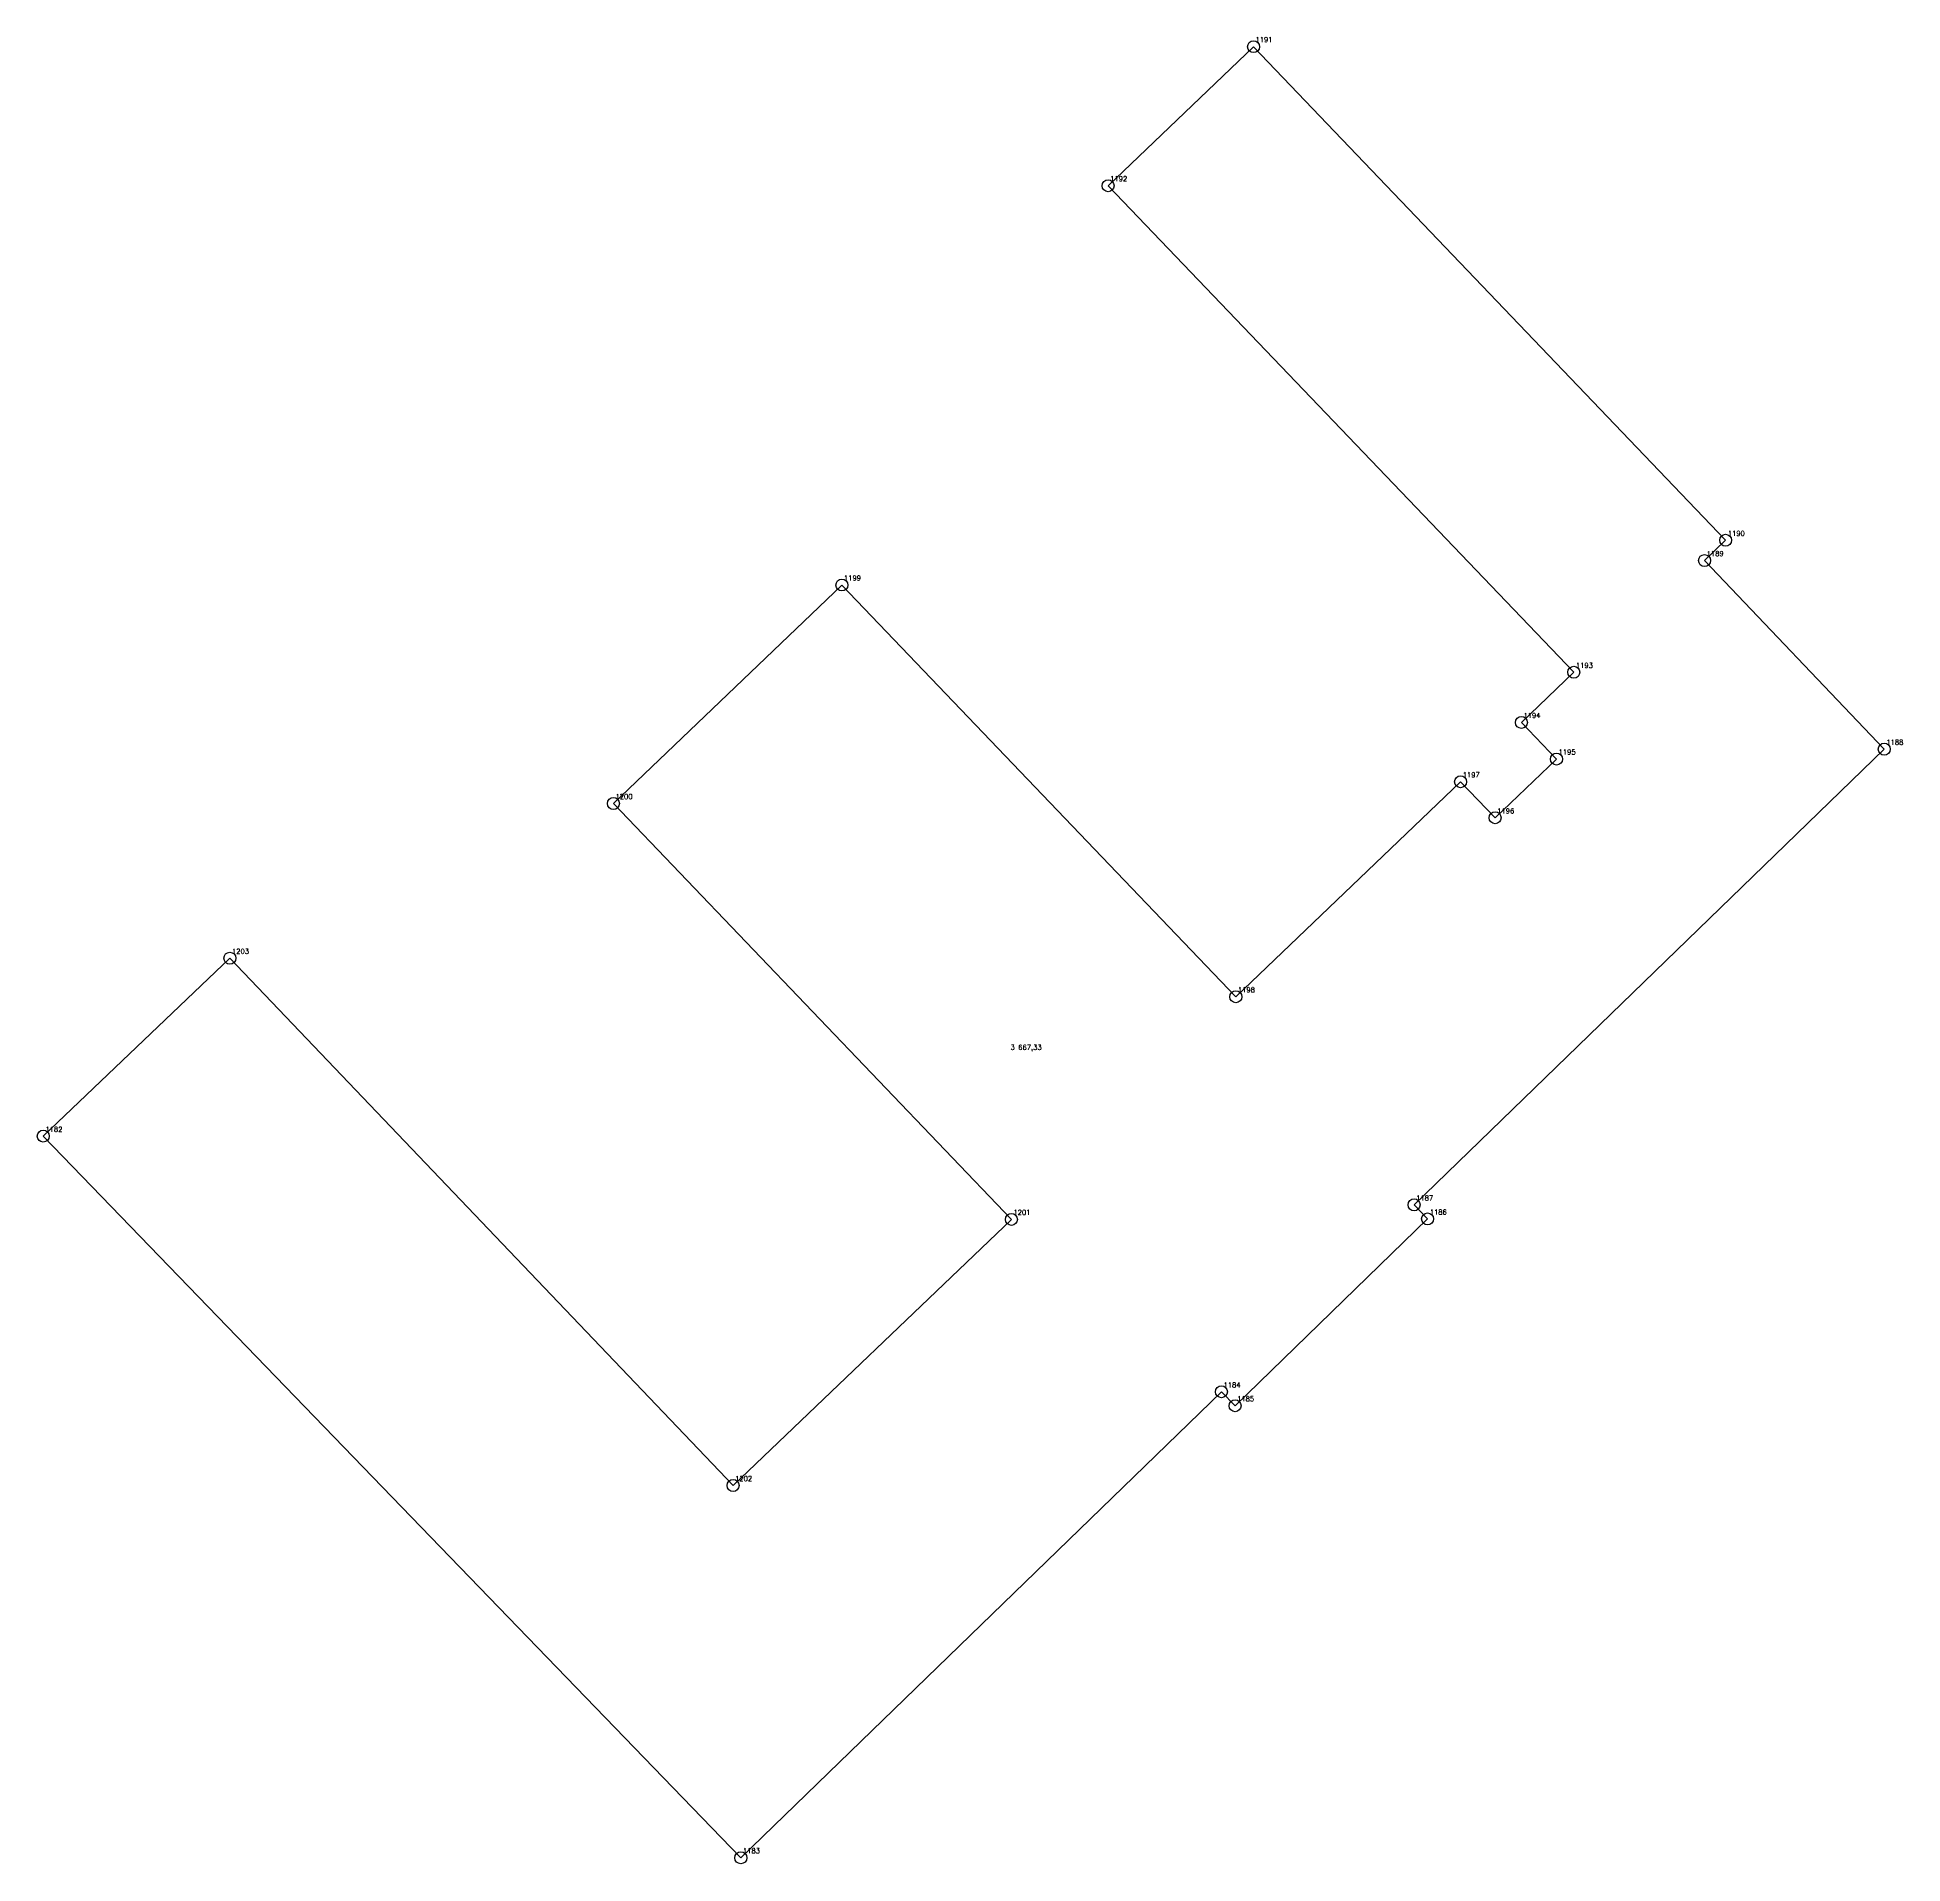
# Model space of a CAD drawing. Extents: x 1390459 to 1399082, y 355064 to 360767.
# Drawn here: x 1393578.2 to 1393694.9, y 358226.6 to 358340.9 of the extents above; entities that cross this region are included whole.
import ezdxf

# ---------------------------------------------------------------- set-up
doc = ezdxf.new("R2010")
doc.units = 0
doc.header["$PDMODE"] = 33
doc.header["$PDSIZE"] = 0.75
doc.layers.add('9 - ценная историческая застройка советский период', color=7, linetype='Continuous')
doc.styles.get("Standard").update_dxf_attribs({"font": 'simplex.shx'})

msp = doc.modelspace()

# ---------------------------------------------------------------- linework, layer by layer
at = {"layer": '9 - ценная историческая застройка советский период', "color": 7, "lineweight": 20}
msp.add_lwpolyline([(1393578.58, 358272.15), (1393590.25, 358283.28), (1393621.72, 358250.29), (1393639.13, 358266.94), (1393614.24, 358292.96), (1393628.53, 358306.63), (1393653.17, 358280.87), (1393667.23, 358294.32), (1393669.39, 358292.07), (1393673.23, 358295.74), (1393671.03, 358298.03), (1393674.31, 358301.17), (1393645.18, 358331.61), (1393654.28, 358340.31), (1393683.81, 358309.43), (1393682.49, 358308.16), (1393693.73, 358296.36), (1393664.32, 358267.85), (1393665.17, 358266.97), (1393653.12, 358255.28), (1393652.27, 358256.16), (1393622.21, 358227), (1393578.58, 358272.15)], close=True, dxfattribs=at)
at = {"layer": '9 - ценная историческая застройка советский период'}
for p in [(1393654.28, 358340.31), (1393645.18, 358331.61), (1393683.81, 358309.43), (1393682.49, 358308.16), (1393628.53, 358306.63), (1393674.31, 358301.17), (1393671.03, 358298.03), (1393693.73, 358296.36), (1393673.23, 358295.74), (1393667.23, 358294.32), (1393614.24, 358292.96), (1393669.39, 358292.07), (1393590.25, 358283.28), (1393653.17, 358280.87), (1393578.58, 358272.15), (1393639.13, 358266.94), (1393664.32, 358267.85), (1393665.17, 358266.97), (1393652.27, 358256.16), (1393653.12, 358255.28), (1393621.72, 358250.29), (1393622.21, 358227)]:
    msp.add_point(p, dxfattribs=at)

# ---------------------------------------------------------------- texts
at = {"layer": '9 - ценная историческая застройка советский период', "color": 7}
for s, p in [('1191', (1393654.4, 358340.59)), ('1192', (1393645.31, 358331.89)), ('1190', (1393683.94, 358309.7)), ('1189', (1393682.62, 358308.44)), ('1199', (1393628.66, 358306.91)), ('1193', (1393674.44, 358301.44)), ('1194', (1393671.16, 358298.31)), ('1195', (1393673.36, 358296.02)), ('1188', (1393693.86, 358296.64)), ('1197', (1393667.36, 358294.6)), ('1200', (1393614.37, 358293.24)), ('1196', (1393669.52, 358292.34)), ('1203', (1393590.38, 358283.56)), ('1198', (1393653.3, 358281.15)), ('3 667,33', (1393639.08, 358277.55)), ('1182', (1393578.71, 358272.42)), ('1187', (1393664.45, 358268.12)), ('1201', (1393639.26, 358267.22)), ('1186', (1393665.3, 358267.24)), ('1184', (1393652.4, 358256.43)), ('1185', (1393653.25, 358255.56)), ('1202', (1393621.85, 358250.57)), ('1183', (1393622.34, 358227.28))]:
    msp.add_text(s, height=0.311, dxfattribs=at).set_placement(p)

doc.saveas('drawing.dxf')
